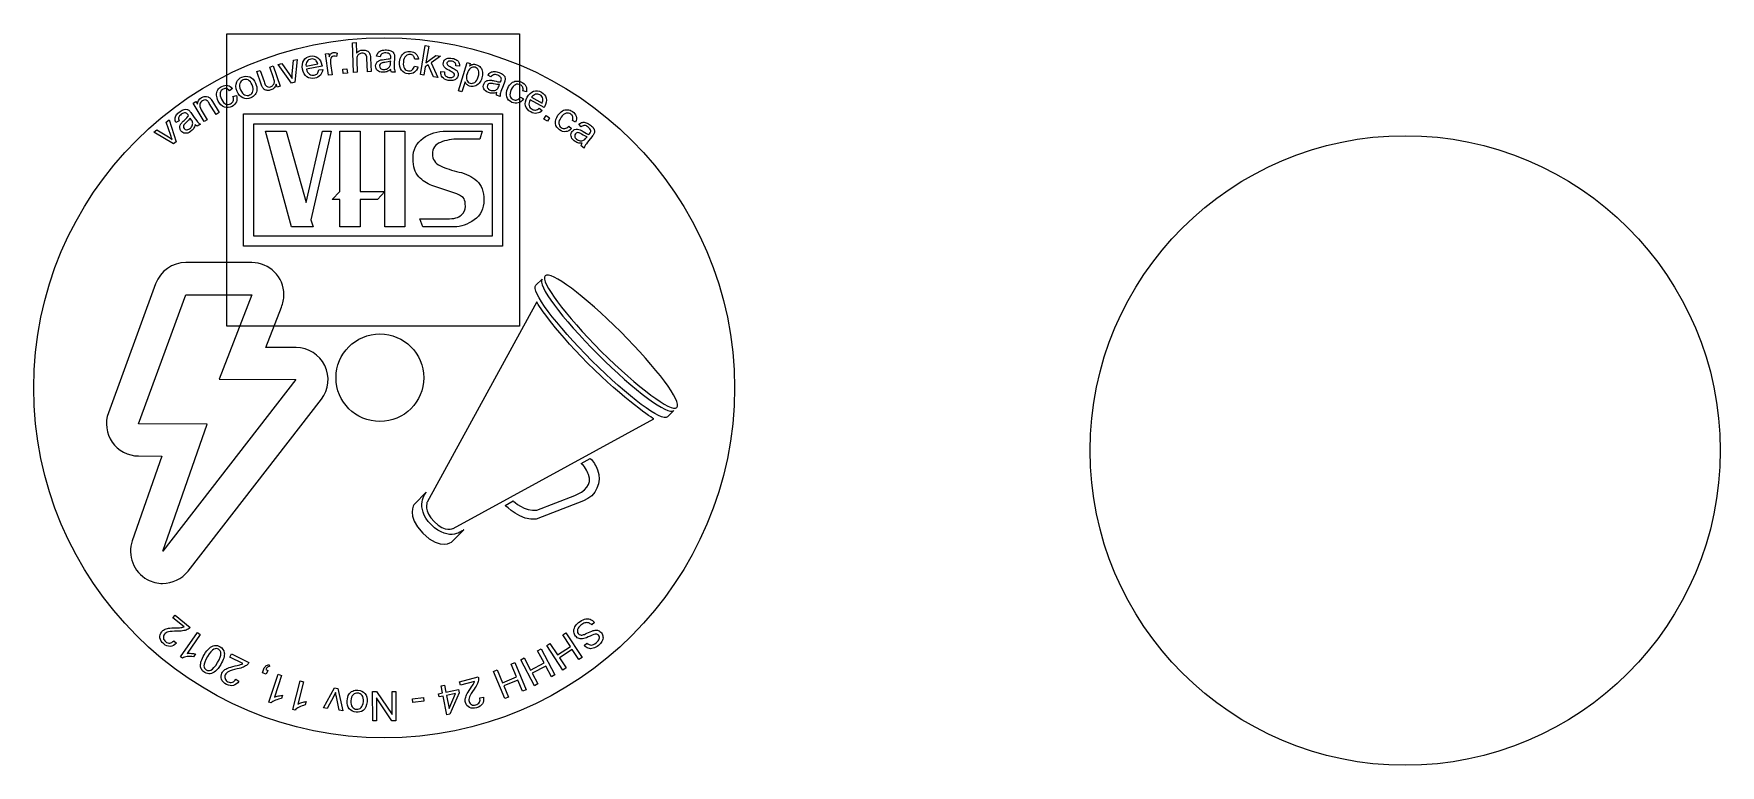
# Model space of a CAD drawing. Extents: x 63.2 to 159.4, y 92.9 to 134.7.
import ezdxf

# ---------------------------------------------------------------- set-up
doc = ezdxf.new("R2010")
doc.units = 0
doc.layers.add('Layer_1', color=7, linetype='CONTINUOUS')

msp = doc.modelspace()

# ---------------------------------------------------------------- linework, layer by layer
at = {"layer": 'Layer_1', "color": 7}
for points in [[(74.212047, 134.672721), (90.908112, 134.672721), (90.908112, 117.976656), (74.212047, 117.976656), (74.212047, 134.672721), (74.212047, 134.672721)], [(81.449363, 132.464385), (81.377762, 134.153038), (81.5851, 134.161845), (81.610791, 133.555957)], [(85.252154, 132.335576), (85.522597, 134.003972), (85.727447, 133.970766), (85.573225, 133.019348), (86.137732, 133.432403), (86.402899, 133.389418), (85.868164, 133.015923), (86.253646, 132.173237), (86.000997, 132.214191), (85.701709, 132.896907), (85.534669, 132.781494), (85.457005, 132.30237), (85.252154, 132.335576)], [(76.885632, 132.145722), (76.672655, 132.766193), (76.868938, 132.833567), (77.266446, 131.675496), (77.090882, 131.615248)], [(77.907849, 131.857152), (77.141059, 132.919281), (77.352648, 132.975975), (77.796328, 132.335737)], [(77.950254, 132.362655), (78.019719, 133.154708), (78.225741, 133.209908), (78.094947, 131.907283), (77.907849, 131.857152)], [(78.735947, 132.812887), (79.406927, 132.94404)], [(78.735947, 132.812887), (78.735947, 132.812887)], [(79.653512, 132.818383), (78.757364, 132.643219)], [(80.012688, 132.302049), (79.84757, 133.515258), (80.032635, 133.540444), (80.057666, 133.356519)], [(80.131855, 132.965207), (80.218301, 132.330043), (80.012688, 132.302049)], [(80.512008, 133.566126), (80.467146, 133.36571)], [(81.628326, 133.14242), (81.656702, 132.473177), (81.449363, 132.464385)], [(82.412868, 133.281862), (82.445738, 132.506647), (82.2384, 132.497841), (82.20553, 133.273056)], [(82.955618, 133.351284), (82.753574, 133.384711)], [(83.559933, 133.024993), (83.562095, 133.101052)], [(83.776826, 133.270265), (83.76896, 132.993677)], [(84.915071, 132.828762), (84.915071, 132.82875)], [(84.915071, 132.82875), (85.115652, 132.782779)], [(85.138615, 133.225335), (84.9348, 133.213717)], [(87.483357, 132.82371), (87.279398, 132.842155)], [(87.427635, 131.415451), (87.91923, 133.036166), (88.100168, 132.981285), (88.053987, 132.829031)], [(76.17634, 131.793769), (75.93005, 132.511295), (76.126332, 132.578668), (76.346797, 131.936387)], [(77.090882, 131.615248), (77.03249, 131.785361)], [(79.469022, 132.614335), (79.469023, 132.61433)], [(79.469023, 132.61433), (79.684569, 132.629447)], [(80.855834, 132.406917), (80.833224, 132.64218), (81.068487, 132.664784), (81.091097, 132.429521), (80.855834, 132.406917)], [(83.566203, 132.637287), (83.566209, 132.637278)], [(83.820058, 132.478969), (83.603398, 132.485136)], [(86.415713, 132.511788), (86.415713, 132.511682)], [(86.415713, 132.511682), (86.622952, 132.497224)], [(87.799237, 131.925538), (87.626225, 131.355143), (87.427635, 131.415451)], [(87.919362, 132.389161), (87.919359, 132.389161)], [(89.279646, 132.20268), (89.100178, 132.301323)], [(89.741266, 131.694176), (89.768571, 131.76519)], [(90.027311, 131.853472), (89.928016, 131.595203)], [(72.928973, 129.655248), (72.299204, 130.705264), (72.459378, 130.801328), (72.54892, 130.652032)], [(73.395005, 130.812645), (73.782235, 130.167013), (73.604265, 130.060272), (73.221185, 130.698981)], [(74.545895, 131.537402), (74.380326, 131.417979)], [(74.570653, 131.082832), (74.764478, 131.151959)], [(74.570748, 131.082812), (74.570653, 131.082832)], [(74.807153, 131.382248), (74.807167, 131.382225)], [(75.003359, 131.465915), (75.003359, 131.465903)], [(89.805247, 131.092746), (89.602936, 131.170527)], [(89.618394, 131.326395), (89.618395, 131.326383)], [(90.954187, 131.057601), (90.954188, 131.057612)], [(90.954188, 131.057612), (91.127989, 130.947432)], [(91.297101, 131.357048), (91.101057, 131.413994)], [(92.304273, 130.460327), (91.504855, 130.901569)], [(91.597402, 131.045384), (92.195956, 130.715011)], [(91.597402, 131.045384), (91.597402, 131.045384)], [(72.177119, 129.798853), (72.133383, 129.861129)], [(72.204428, 130.125124), (72.363425, 129.89867)], [(72.763002, 130.335448), (73.106943, 129.761992), (72.928973, 129.655248)], [(75.175234, 130.093681), (89.944924, 130.093681), (89.944924, 122.555696), (75.175234, 122.555696), (75.175234, 130.093681), (75.175234, 130.093681)], [(92.031814, 130.4224), (92.206743, 130.295558)], [(92.031816, 130.4224), (92.031814, 130.4224)], [(92.29944, 129.800916), (92.424647, 130.001372), (92.625104, 129.876166), (92.499897, 129.67571), (92.29944, 129.800916)], [(71.187969, 128.386742), (70.055758, 129.045672), (70.226058, 129.183451), (70.891608, 128.778725)], [(71.021312, 128.865863), (70.762951, 129.617808), (70.92877, 129.751958), (71.33855, 128.508566), (71.187969, 128.386742)], [(71.497602, 129.699277), (71.315633, 129.605324)], [(72.413877, 129.491756), (72.41386, 129.491756)], [(72.712022, 129.516549), (72.534631, 129.391999)], [(75.749163, 123.129624), (89.370995, 123.129624), (89.370995, 129.519666), (75.749163, 129.519666), (75.749163, 123.129624), (75.749163, 123.129624)], [(80.168567, 129.117933), (79.001568, 124.05522), (79.135478, 123.646212), (77.911052, 123.646212), (76.418717, 129.117933), (77.608496, 129.118799), (78.739116, 125.045866), (79.677445, 129.116461), (80.168567, 129.117933), (80.168567, 129.117933)], [(83.229373, 125.67419), (82.808758, 125.215117), (81.813868, 125.215117), (81.813868, 123.646212), (80.666012, 123.646212), (80.666012, 125.215117), (80.231105, 125.215117), (80.666012, 125.67419), (80.666012, 129.117933), (81.813868, 129.117933), (81.813868, 125.67419), (83.229373, 125.67419), (83.229373, 125.67419)], [(83.22972, 129.117933), (84.377576, 129.117933), (84.377576, 123.646212), (83.22972, 123.646212), (83.22972, 129.117933), (83.22972, 129.117933)], [(86.73704, 129.117933), (88.777838, 129.117933), (88.651723, 128.658773), (87.465581, 128.658773)], [(93.716405, 129.395275), (93.868684, 129.256868)], [(93.716406, 129.395275), (93.716405, 129.395275)], [(94.105678, 129.631325), (93.922338, 129.721116)], [(94.430363, 129.357511), (94.289472, 129.506133)], [(94.592884, 128.140219), (94.42388, 128.27593)], [(94.486083, 128.419681), (94.486083, 128.419687)], [(94.715146, 128.732464), (94.762789, 128.791895)], [(95.036122, 128.79715), (94.862874, 128.581401)], [(87.342411, 125.537594), (85.906031, 126.01503)], [(87.180349, 123.646212), (85.386758, 123.646212), (85.223831, 124.105372), (86.774719, 124.105372)], [(75.64268, 121.611234), (75.641777, 121.611234), (71.882134, 121.611234)], [(70.16054, 120.407973), (67.465746, 113.043135)], [(91.833316, 120.318556), (92.189578, 120.674818)], [(70.562223, 105.137733), (73.101878, 112.394185), (69.187331, 112.413188), (71.88212, 119.77803), (75.641763, 119.77803), (73.789325, 114.953085), (78.162398, 114.934066), (70.562223, 105.13773), (70.562223, 105.137733)], [(91.888171, 119.364693), (85.637173, 107.936933)], [(78.170419, 116.76703), (76.452262, 116.774591), (77.332193, 119.066765)], [(95.571167, 116.548242), (95.571167, 116.548242)], [(79.810208, 115.736553), (79.810208, 115.736548)], [(94.790281, 115.87138), (94.790281, 115.87138)], [(85.444682, 115.043247), (85.444682, 115.043247)], [(72.010682, 104.013986), (79.610849, 113.810102)], [(87.131768, 106.442337), (98.559291, 112.693573)], [(99.697861, 113.166535), (99.341599, 112.810273), (99.341599, 112.810273)], [(69.178175, 110.580016), (70.522132, 110.573598), (68.831931, 105.743371)], [(159.365481, 110.89023), (159.365481, 110.89023)], [(94.428687, 110.14891), (94.943472, 110.431716)], [(95.348547, 109.791345), (95.348547, 109.791345)], [(94.842766, 109.523941), (94.842766, 109.523941)], [(85.58836, 108.503967), (84.910786, 107.826393)], [(90.093354, 107.75969), (90.548308, 108.014654), (90.548308, 108.014654)], [(94.562211, 108.018327), (91.863409, 106.978212)], [(91.895754, 107.487784), (94.051336, 108.319023)], [(87.049545, 105.687635), (87.727118, 106.365208), (87.727118, 106.365208)], [(71.144581, 101.337163), (71.268906, 101.490877), (72.129879, 100.794509)], [(71.783424, 100.820454), (71.144581, 101.337163)], [(95.186058, 101.07877), (95.03392, 100.934129)], [(95.186058, 101.07867), (95.186058, 101.07877)], [(71.195809, 100.037616), (71.34653, 99.887786)], [(71.686296, 99.047277), (71.577519, 99.12304), (72.538924, 100.503367)], [(72.538924, 100.503367), (72.707715, 100.385806), (71.958577, 99.310231)], [(93.554697, 100.484601), (94.477396, 99.086304), (94.292355, 98.964202), (93.913458, 99.538399), (93.186647, 99.058798), (93.565547, 98.484601), (93.380505, 98.362496), (92.457806, 99.760793), (92.642847, 99.882895), (93.07776, 99.223809), (93.804571, 99.70341), (93.369655, 100.362499), (93.554697, 100.484601)], [(72.437888, 99.278591), (72.324244, 99.115425)], [(74.397934, 99.106006), (74.486466, 99.282773), (75.476568, 98.786892)], [(75.132589, 98.738049), (74.397934, 99.106006)], [(92.133079, 99.567449), (92.921186, 98.089108), (92.725553, 97.984816), (92.401924, 98.591884), (91.63351, 98.18224), (91.957139, 97.575171), (91.761506, 97.47088), (90.973397, 98.949221), (91.16903, 99.053513), (91.540506, 98.356696), (92.30892, 98.76634), (91.937447, 99.463157), (92.133079, 99.567449)], [(94.597031, 99.758828), (94.753275, 99.903819)], [(73.687131, 98.786388), (73.687131, 98.786403)], [(73.868844, 98.678352), (73.868844, 98.678352)], [(76.549819, 98.343057), (76.464223, 98.124987), (76.246154, 98.210582), (76.33175, 98.428651)], [(76.441317, 98.385643), (76.549819, 98.343057)], [(76.746772, 96.484655), (76.620929, 96.526315), (77.149604, 98.12323)], [(76.630484, 98.667411), (76.651521, 98.564626)], [(77.149604, 98.12323), (77.344879, 98.058582), (76.932928, 96.814247)], [(90.631989, 98.787111), (91.278042, 97.2414), (91.073492, 97.155905), (90.808196, 97.790639), (90.004764, 97.454832), (90.27006, 96.820098), (90.065511, 96.734606), (89.419458, 98.280316), (89.624008, 98.365811), (89.928524, 97.637238), (90.731959, 97.973045), (90.42744, 98.701616), (90.631989, 98.787111)], [(74.726211, 97.847545), (74.905517, 97.733458)], [(78.112626, 96.080177), (77.984094, 96.11261), (78.395634, 97.743639)], [(78.395634, 97.743639), (78.595081, 97.693316), (78.274404, 96.422398)], [(80.315593, 96.867499), (79.94348, 96.172789), (79.734211, 96.202808), (80.361282, 97.338894), (80.55132, 97.311632)], [(80.55132, 97.311632), (80.835984, 96.044755), (80.621059, 96.075588), (80.466355, 96.832017)], [(83.850822, 97.145954), (83.862892, 95.470706), (83.635488, 95.469), (82.746106, 96.777946), (82.755583, 95.462659), (82.543034, 95.461238), (82.530965, 97.136488), (82.758369, 97.138194), (83.647759, 95.828105), (83.638274, 97.144535), (83.850822, 97.145954)], [(86.631839, 97.494615), (86.713078, 97.101817), (87.424812, 97.24902), (87.463003, 97.064371), (86.934212, 95.846404), (86.769707, 95.812382), (86.549832, 96.875508), (86.328254, 96.829683), (86.290065, 97.014332), (86.511643, 97.060157), (86.430405, 97.452955), (86.631839, 97.494615)], [(87.547003, 97.491746), (87.493048, 97.68194), (88.55835, 97.984153)], [(88.337444, 97.715971), (87.547003, 97.491746)], [(77.401414, 96.920367), (77.338921, 96.731601)], [(78.733966, 96.562192), (78.685319, 96.369394)], [(82.003736, 96.559215), (82.003736, 96.559215)], [(82.214563, 96.543491), (82.214563, 96.543491)], [(85.434909, 96.786567), (85.457675, 96.580986), (84.829566, 96.511428), (84.8068, 96.717012), (85.434909, 96.786567)], [(86.751266, 96.917171), (86.904254, 96.177457), (87.264925, 97.023405), (86.751266, 96.917171)], [(88.638503, 96.784574), (88.847814, 96.821383)]]:
    msp.add_lwpolyline(points, dxfattribs=at)
at = {"layer": 'Layer_1', "color": 1}
msp.add_lwpolyline([(103.163082, 114.462965), (103.163082, 114.462965)], dxfattribs=at)
for points in [[(63.210723, 114.462965), (63.210723, 125.495505), (72.154364, 134.439145), (83.186902, 134.439145)], [(83.186902, 134.439145), (94.219442, 134.439145), (103.163082, 125.495505), (103.163082, 114.462965)], [(83.186902, 94.486786), (72.154364, 94.486786), (63.210723, 103.430426), (63.210723, 114.462965)], [(103.163082, 114.462965), (103.163082, 103.430426), (94.219442, 94.486786), (83.186902, 94.486786)]]:
    msp.add_open_spline(points, degree=3, dxfattribs=at)
at = {"layer": 'Layer_1', "color": 7}
for points in [[(81.610791, 133.555957), (81.702794, 133.672173), (81.822516, 133.733411), (81.969957, 133.739661)], [(81.969957, 133.739661), (82.060571, 133.743505), (82.140039, 133.72899), (82.208363, 133.696114)], [(82.208363, 133.696114), (82.276685, 133.663235), (82.32658, 133.615924), (82.358048, 133.554179)], [(82.850598, 133.592445), (82.894372, 133.644638), (82.956621, 133.684006), (83.037343, 133.710546)], [(83.037343, 133.710546), (83.118065, 133.73708), (83.211055, 133.748855), (83.316312, 133.745863)], [(83.316312, 133.745863), (83.4208, 133.74288), (83.505347, 133.728193), (83.569954, 133.701742)], [(83.569954, 133.701742), (83.634559, 133.675294), (83.681699, 133.643012), (83.711372, 133.604874)], [(84.391149, 133.611842), (84.485034, 133.652598), (84.584384, 133.667925), (84.689198, 133.657825)], [(84.689198, 133.657825), (84.821553, 133.64506), (84.926584, 133.601163), (85.00429, 133.526107)], [(78.538722, 132.643947), (78.499208, 132.846108), (78.520587, 133.013183), (78.602865, 133.145173)], [(78.602865, 133.145173), (78.685141, 133.277161), (78.809256, 133.359373), (78.97521, 133.391813)], [(78.792644, 133.084759), (78.74114, 133.009689), (78.722242, 132.919066), (78.735947, 132.812887)], [(79.010205, 133.224787), (78.916667, 133.206514), (78.844147, 133.159826), (78.792644, 133.084759)], [(78.97521, 133.391813), (79.135882, 133.423215), (79.277826, 133.394108), (79.401041, 133.30471)], [(79.285531, 133.15643), (79.205323, 133.222199), (79.113548, 133.244984), (79.010205, 133.224787)], [(79.406927, 132.94404), (79.378117, 133.043349), (79.337652, 133.114147), (79.285531, 133.15643)], [(79.401041, 133.30471), (79.524254, 133.215235), (79.60525, 133.071306), (79.644029, 132.872914)], [(79.644029, 132.872914), (79.646381, 132.860838), (79.649548, 132.842668), (79.653512, 132.818383)], [(80.057666, 133.356519), (80.093171, 133.449004), (80.12905, 133.511678), (80.165302, 133.544538)], [(80.13349, 133.20977), (80.120593, 133.133547), (80.120054, 133.052026), (80.131855, 132.965207)], [(80.194715, 133.332713), (80.1626, 133.300803), (80.142191, 133.259823), (80.13349, 133.20977)], [(80.165302, 133.544538), (80.201554, 133.577394), (80.24367, 133.597089), (80.29165, 133.603621)], [(80.310288, 133.389748), (80.265354, 133.383638), (80.226829, 133.36462), (80.194715, 133.332713)], [(80.29165, 133.603621), (80.360954, 133.613058), (80.434407, 133.600552), (80.512008, 133.566126)], [(80.467146, 133.36571), (80.412838, 133.388572), (80.360552, 133.396578), (80.310288, 133.389748)], [(81.653308, 133.369651), (81.632583, 133.314151), (81.624254, 133.238407), (81.628326, 133.14242)], [(81.763578, 133.504146), (81.71079, 133.469981), (81.674034, 133.425149), (81.653308, 133.369651)], [(81.934908, 133.559299), (81.873474, 133.556717), (81.816364, 133.538301), (81.763578, 133.504146)], [(82.128548, 133.496544), (82.081621, 133.541864), (82.017075, 133.562784), (81.934908, 133.559299)], [(82.20553, 133.273056), (82.201133, 133.376725), (82.175473, 133.451221), (82.128548, 133.496544)], [(82.358048, 133.554179), (82.389514, 133.492428), (82.407787, 133.401655), (82.412868, 133.281862)], [(82.803316, 132.578811), (82.732964, 132.646555), (82.699241, 132.731518), (82.702147, 132.833701)], [(82.702147, 132.833701), (82.703839, 132.893628), (82.719045, 132.947981), (82.747729, 132.996764)], [(82.747729, 132.996764), (82.776411, 133.04554), (82.813269, 133.084286), (82.858298, 133.112994)], [(82.753574, 133.384711), (82.774483, 133.471002), (82.806823, 133.540249), (82.850598, 133.592445)], [(82.858298, 133.112994), (82.903327, 133.1417), (82.953719, 133.16295), (83.009474, 133.176745)], [(82.92358, 132.833174), (82.922002, 132.777854), (82.941631, 132.731163), (82.982456, 132.693094)], [(82.955193, 132.930888), (82.935144, 132.901855), (82.924606, 132.869283), (82.92358, 132.833174)], [(83.038934, 132.995978), (83.003155, 132.981606), (82.975241, 132.95992), (82.955193, 132.930888)], [(83.063924, 133.529862), (83.016469, 133.496994), (82.980367, 133.437469), (82.955618, 133.351284)], [(83.009474, 133.176745), (83.050499, 133.186354), (83.112257, 133.19496), (83.19475, 133.202619)], [(83.221048, 133.032322), (83.135417, 133.022454), (83.074712, 133.010349), (83.038934, 132.995978)], [(83.281466, 133.575001), (83.183891, 133.57787), (83.111377, 133.562724), (83.063924, 133.529862)], [(83.19475, 133.202619), (83.362806, 133.217822), (83.486795, 133.238143), (83.566717, 133.263552)], [(83.562095, 133.101052), (83.485928, 133.072453), (83.372245, 133.049551), (83.221048, 133.032322)], [(83.515718, 133.497984), (83.464038, 133.546356), (83.385954, 133.57203), (83.281466, 133.575001)], [(83.379392, 132.678921), (83.442617, 132.71211), (83.489691, 132.758637), (83.520613, 132.818501)], [(83.569414, 133.317685), (83.571823, 133.402195), (83.553918, 133.462296), (83.515718, 133.497984)], [(83.520613, 132.818501), (83.544224, 132.864733), (83.557332, 132.933564), (83.559933, 133.024993)], [(83.566717, 133.263552), (83.568295, 133.291951), (83.569184, 133.31), (83.569414, 133.317685)], [(83.711372, 133.604874), (83.741043, 133.566737), (83.761218, 133.519068), (83.771895, 133.461866)], [(83.76896, 132.993677), (83.763475, 132.800834), (83.764425, 132.67874), (83.7718, 132.627399)], [(83.771895, 133.461866), (83.777804, 133.426325), (83.779447, 133.36246), (83.776826, 133.270265)], [(84.178808, 132.586404), (84.087944, 132.705196), (84.05232, 132.866345), (84.071934, 133.069851)], [(84.071934, 133.069851), (84.084616, 133.201443), (84.117518, 133.314483), (84.170639, 133.408973)], [(84.170639, 133.408973), (84.223759, 133.503463), (84.297262, 133.571086), (84.391149, 133.611842)], [(84.284792, 133.055138), (84.269012, 132.891416), (84.288914, 132.769426), (84.344496, 132.689167)], [(84.416459, 133.399771), (84.344239, 133.331445), (84.30035, 133.216566), (84.284792, 133.055138)], [(84.680862, 133.487218), (84.576813, 133.49723), (84.488678, 133.468085), (84.416459, 133.399771)], [(84.851045, 133.40827), (84.806444, 133.454264), (84.749716, 133.48058), (84.680862, 133.487218)], [(84.789667, 132.609198), (84.848778, 132.653692), (84.89058, 132.72688), (84.915071, 132.828762)], [(84.9348, 133.213717), (84.923561, 133.297421), (84.895644, 133.362273), (84.851045, 133.40827)], [(85.115652, 132.782779), (85.07997, 132.644911), (85.012601, 132.540789), (84.913545, 132.470418)], [(85.00429, 133.526107), (85.081993, 133.451055), (85.126768, 133.350796), (85.138615, 133.225335)], [(86.57649, 132.853876), (86.557993, 132.908986), (86.555452, 132.965758), (86.568865, 133.02419)], [(86.568865, 133.02419), (86.581076, 133.077378), (86.604557, 133.123837), (86.639308, 133.163572)], [(86.680781, 132.71046), (86.62975, 132.750958), (86.594987, 132.798765), (86.57649, 132.853876)], [(86.639308, 133.163572), (86.674059, 133.203302), (86.71585, 133.233335), (86.76468, 133.25367)], [(86.966917, 132.542447), (86.82719, 132.613957), (86.731811, 132.669959), (86.680781, 132.71046)], [(86.769803, 133.003034), (86.763782, 132.976816), (86.766604, 132.951326), (86.778271, 132.926568)], [(86.76468, 133.25367), (86.801474, 133.269677), (86.848876, 133.279487), (86.906885, 133.283124)], [(86.854123, 133.097237), (86.807368, 133.075637), (86.779261, 133.044235), (86.769803, 133.003034)], [(86.778271, 132.926568), (86.789762, 132.901066), (86.81148, 132.877148), (86.843422, 132.854831)], [(86.843422, 132.854831), (86.861927, 132.842697), (86.917527, 132.811794), (87.01022, 132.762126)], [(87.063591, 133.097524), (86.9707, 133.118866), (86.900877, 133.118723), (86.854123, 133.097237)], [(86.906885, 133.283124), (86.964893, 133.286767), (87.024986, 133.281403), (87.087164, 133.267175)], [(87.01022, 132.762126), (87.14453, 132.691069), (87.23717, 132.636876), (87.28814, 132.599548)], [(87.234323, 133.003915), (87.199158, 133.048263), (87.142248, 133.079467), (87.063591, 133.097524)], [(87.087164, 133.267175), (87.180803, 133.245661), (87.259923, 133.213318), (87.324525, 133.170098)], [(87.279398, 132.842155), (87.28451, 132.905647), (87.269484, 132.959567), (87.234323, 133.003915)], [(87.324525, 133.170098), (87.389124, 133.126875), (87.432991, 133.078359), (87.456126, 133.024551)], [(87.456126, 133.024551), (87.479258, 132.97074), (87.488335, 132.903794), (87.483357, 132.82371)], [(88.121578, 132.704316), (88.032501, 132.644992), (87.965096, 132.53994), (87.919362, 132.389161)], [(88.053987, 132.829031), (88.114717, 132.875668), (88.176447, 132.905739), (88.239176, 132.919241)], [(88.38207, 132.754819), (88.297484, 132.780464), (88.210654, 132.763654), (88.121578, 132.704316)], [(88.239176, 132.919241), (88.301903, 132.932752), (88.371514, 132.927904), (88.448009, 132.904698)], [(88.568374, 132.576626), (88.52949, 132.669541), (88.467389, 132.728939), (88.38207, 132.754819)], [(88.448009, 132.904698), (88.548038, 132.874354), (88.628492, 132.82184), (88.68937, 132.747155)], [(88.68937, 132.747155), (88.750245, 132.672464), (88.785953, 132.58232), (88.796492, 132.476717)], [(73.934405, 131.66029), (74.052847, 131.720722), (74.165007, 131.740199), (74.270882, 131.718719)], [(74.807167, 131.382225), (74.718214, 131.590788), (74.710303, 131.769992), (74.783416, 131.919836)], [(74.783416, 131.919836), (74.844694, 132.044571), (74.944972, 132.13664), (75.084249, 132.196042)], [(74.959788, 131.829617), (74.927322, 131.731372), (74.941831, 131.610139), (75.003359, 131.465915)], [(75.151656, 132.038043), (75.056211, 131.997332), (74.992257, 131.927859), (74.959788, 131.829617)], [(75.084249, 132.196042), (75.239078, 132.262078), (75.387264, 132.265326), (75.528807, 132.205795)], [(75.433522, 132.031043), (75.339641, 132.075813), (75.245684, 132.078148), (75.151656, 132.038043)], [(75.663447, 131.754969), (75.604045, 131.894245), (75.527404, 131.986268), (75.433522, 132.031043)], [(75.528807, 132.205795), (75.670349, 132.146255), (75.779265, 132.02705), (75.855553, 131.848182)], [(75.709731, 131.384901), (75.741896, 131.483852), (75.726483, 131.607205), (75.663447, 131.754969)], [(75.855553, 131.848182), (75.917368, 131.703249), (75.944249, 131.579974), (75.9362, 131.478358)], [(76.251217, 131.614689), (76.22999, 131.650474), (76.205037, 131.710168), (76.17634, 131.793769)], [(76.346797, 131.936387), (76.38198, 131.833883), (76.409684, 131.766191), (76.42991, 131.733314)], [(76.42991, 131.733314), (76.459984, 131.685943), (76.500066, 131.654395), (76.550157, 131.638678)], [(76.71362, 131.645419), (76.772503, 131.665643), (76.822576, 131.699681), (76.863834, 131.747568)], [(77.03249, 131.785361), (76.987262, 131.623564), (76.887225, 131.516088), (76.732378, 131.462937)], [(76.863834, 131.747568), (76.905096, 131.795453), (76.927528, 131.849069), (76.93113, 131.908407)], [(76.93113, 131.908407), (76.934745, 131.967746), (76.91957, 132.046852), (76.885632, 132.145722)], [(77.796328, 132.335737), (77.844288, 132.266628), (77.890815, 132.193954), (77.935912, 132.117711)], [(77.935912, 132.117711), (77.937059, 132.184849), (77.941792, 132.266496), (77.950254, 132.362655)], [(78.782191, 132.218709), (78.658066, 132.306828), (78.57691, 132.448577), (78.538722, 132.643947)], [(78.757364, 132.643219), (78.790709, 132.512686), (78.847806, 132.418902), (78.928655, 132.361872)], [(79.232018, 132.138057), (79.056258, 132.103703), (78.906316, 132.130599), (78.782191, 132.218709)], [(78.928655, 132.361872), (79.009502, 132.304843), (79.100089, 132.286131), (79.200416, 132.305741)], [(79.200416, 132.305741), (79.275094, 132.320341), (79.335002, 132.352409), (79.380139, 132.401957)], [(79.556089, 132.307129), (79.479593, 132.221692), (79.371569, 132.165334), (79.232018, 132.138057)], [(79.380139, 132.401957), (79.425275, 132.451503), (79.454902, 132.522295), (79.469022, 132.614335)], [(79.684569, 132.629447), (79.67541, 132.500004), (79.632584, 132.392563), (79.556089, 132.307129)], [(83.110523, 132.471462), (82.97607, 132.475277), (82.873668, 132.511068), (82.803316, 132.578811)], [(82.982456, 132.693094), (83.023279, 132.655023), (83.084026, 132.634843), (83.164698, 132.632548)], [(83.34043, 132.505294), (83.268597, 132.480423), (83.191962, 132.469147), (83.110523, 132.471462)], [(83.164698, 132.632548), (83.2446, 132.630253), (83.316165, 132.645743), (83.379392, 132.678921)], [(83.566209, 132.637278), (83.487521, 132.574159), (83.412262, 132.530164), (83.34043, 132.505294)], [(83.603398, 132.485136), (83.583109, 132.528773), (83.57071, 132.579488), (83.566203, 132.637287)], [(83.7718, 132.627399), (83.779181, 132.576055), (83.795267, 132.526578), (83.820058, 132.478969)], [(84.565278, 132.384103), (84.398494, 132.400167), (84.269671, 132.467612), (84.178808, 132.586404)], [(84.344496, 132.689167), (84.400079, 132.608911), (84.478364, 132.563915), (84.579353, 132.554182)], [(84.913545, 132.470418), (84.814488, 132.400047), (84.698399, 132.371275), (84.565278, 132.384103)], [(84.579353, 132.554182), (84.660449, 132.546351), (84.730553, 132.56471), (84.789667, 132.609198)], [(86.505559, 132.189519), (86.43907, 132.272603), (86.409121, 132.380024), (86.415713, 132.511788)], [(86.837895, 132.011491), (86.682826, 132.047093), (86.572048, 132.106434), (86.505559, 132.189519)], [(86.622952, 132.497224), (86.615786, 132.414487), (86.63296, 132.34588), (86.674471, 132.291401)], [(86.674471, 132.291401), (86.715982, 132.236919), (86.782809, 132.199103), (86.874952, 132.177947)], [(87.100821, 132.002599), (87.019176, 131.987051), (86.931534, 131.990006), (86.837895, 132.011491)], [(86.874952, 132.177947), (86.967842, 132.156634), (87.041103, 132.159703), (87.094736, 132.187212)], [(87.157938, 132.426437), (87.134347, 132.450763), (87.070673, 132.489448), (86.966917, 132.542447)], [(87.094736, 132.187212), (87.148368, 132.214722), (87.181031, 132.253949), (87.192727, 132.304889)], [(87.302789, 132.10173), (87.249787, 132.051203), (87.182464, 132.018161), (87.100821, 132.002599)], [(87.192727, 132.304889), (87.203217, 132.350587), (87.191608, 132.391103), (87.157938, 132.426437)], [(87.28814, 132.599548), (87.339108, 132.562217), (87.375368, 132.51663), (87.396918, 132.46279)], [(87.405509, 132.27865), (87.39003, 132.211228), (87.355789, 132.152256), (87.302789, 132.10173)], [(87.396918, 132.46279), (87.418466, 132.408948), (87.421329, 132.34757), (87.405509, 132.27865)], [(87.896746, 131.780304), (87.852634, 131.824204), (87.820131, 131.872617), (87.799237, 131.925538)], [(87.919359, 132.389161), (87.873624, 132.238379), (87.870349, 132.117688), (87.909535, 132.02709)], [(88.062209, 131.684334), (87.996012, 131.704414), (87.940857, 131.736401), (87.896746, 131.780304)], [(87.909535, 132.02709), (87.948719, 131.936493), (88.011706, 131.878032), (88.098498, 131.851705)], [(88.098498, 131.851705), (88.18676, 131.824941), (88.273656, 131.839342), (88.359188, 131.89492)], [(88.598671, 131.846378), (88.526528, 131.763446), (88.441699, 131.708857), (88.344185, 131.682613)], [(88.359188, 131.89492), (88.444718, 131.950498), (88.511244, 132.056622), (88.558765, 132.213287)], [(88.558765, 132.213287), (88.604052, 132.362598), (88.607255, 132.483711), (88.568374, 132.576626)], [(88.761432, 132.150616), (88.725065, 132.030725), (88.670812, 131.929313), (88.598671, 131.846378)], [(88.796492, 132.476717), (88.807028, 132.371115), (88.795344, 132.262414), (88.761432, 132.150616)], [(88.8794, 131.524651), (88.835546, 131.611918), (88.83196, 131.703258), (88.868643, 131.798674)], [(88.868643, 131.798674), (88.890157, 131.854634), (88.922543, 131.900852), (88.965802, 131.937334)], [(88.965802, 131.937334), (89.00906, 131.973816), (89.056693, 131.998115), (89.108702, 132.010238)], [(89.139605, 131.806287), (89.111049, 131.785576), (89.090291, 131.75834), (89.077328, 131.724623)], [(89.100178, 132.301323), (89.148563, 132.37577), (89.202069, 132.430339), (89.260697, 132.465031)], [(89.108702, 132.010238), (89.16071, 132.022343), (89.215299, 132.025671), (89.27247, 132.020163)], [(89.240213, 131.839866), (89.201695, 131.838145), (89.168159, 131.827015), (89.139605, 131.806287)], [(89.424058, 131.813648), (89.340011, 131.832781), (89.27873, 131.84153), (89.240213, 131.839866)], [(89.260697, 132.465031), (89.319324, 132.49972), (89.391114, 132.516174), (89.476069, 132.514393)], [(89.27247, 132.020163), (89.314353, 132.015573), (89.37547, 132.00321), (89.45582, 131.983021)], [(89.441121, 132.33514), (89.385443, 132.319908), (89.331618, 132.275747), (89.279646, 132.20268)], [(89.768571, 131.76519), (89.687231, 131.763469), (89.572393, 131.779676), (89.424058, 131.813648)], [(89.661305, 132.305454), (89.570193, 132.340481), (89.496798, 132.350378), (89.441121, 132.33514)], [(89.45582, 131.983021), (89.619386, 131.941545), (89.743082, 131.919514), (89.826906, 131.916933)], [(89.476069, 132.514393), (89.561023, 132.512671), (89.652643, 132.492821), (89.75093, 132.45504)], [(89.856673, 132.154996), (89.823995, 132.217791), (89.758872, 132.267942), (89.661305, 132.305454)], [(89.75093, 132.45504), (89.848497, 132.417528), (89.923358, 132.375572), (89.975513, 132.329171)], [(89.826906, 131.916933), (89.837826, 131.943209), (89.844668, 131.959924), (89.847427, 131.967098)], [(89.847427, 131.967098), (89.877766, 132.046014), (89.880848, 132.108646), (89.856673, 132.154996)], [(89.975513, 132.329171), (90.027666, 132.282766), (90.061403, 132.236652), (90.076723, 132.190827)], [(90.086304, 132.035834), (90.080071, 132.00035), (90.060407, 131.939563), (90.027311, 131.853472)], [(90.076723, 132.190827), (90.092041, 132.144999), (90.095234, 132.093334), (90.086304, 132.035834)], [(90.239567, 131.565869), (90.295371, 131.685714), (90.364058, 131.781334), (90.445628, 131.852723)], [(90.674329, 131.762129), (90.583469, 131.721771), (90.503811, 131.628082), (90.435354, 131.481064)], [(90.445628, 131.852723), (90.527197, 131.924113), (90.619032, 131.96338), (90.721134, 131.970526)], [(90.95276, 131.756478), (90.857998, 131.800602), (90.765188, 131.802486), (90.674329, 131.762129)], [(90.721134, 131.970526), (90.823234, 131.977668), (90.922013, 131.959023), (91.017472, 131.914569)], [(91.086912, 131.625337), (91.060186, 131.683565), (91.015469, 131.727279), (90.95276, 131.756478)], [(91.017472, 131.914569), (91.138013, 131.85844), (91.222412, 131.782048), (91.27067, 131.68539)], [(72.54892, 130.652032), (72.556865, 130.813634), (72.633659, 130.938123), (72.779332, 131.025493)], [(72.834268, 130.848725), (72.758467, 130.803259), (72.707475, 130.739964), (72.681297, 130.658836)], [(72.779332, 131.025493), (72.842609, 131.063444), (72.907596, 131.08696), (72.974298, 131.096045)], [(72.977623, 130.891013), (72.929512, 130.891283), (72.881725, 130.877187), (72.834268, 130.848725)], [(72.974298, 131.096045), (73.040998, 131.105138), (73.098601, 131.099114), (73.147105, 131.078031)], [(73.102875, 130.849173), (73.067486, 130.876797), (73.025737, 130.890741), (72.977623, 130.891013)], [(73.221185, 130.698981), (73.177698, 130.771487), (73.138261, 130.821551), (73.102875, 130.849173)], [(73.147105, 131.078031), (73.195609, 131.056918), (73.240353, 131.024165), (73.281341, 130.97974)], [(73.281341, 130.97974), (73.307703, 130.950733), (73.345588, 130.895035), (73.395005, 130.812645)], [(73.63108, 131.171594), (73.625056, 131.279824), (73.650643, 131.376365), (73.707868, 131.461222)], [(73.730265, 130.832612), (73.670181, 130.950369), (73.637121, 131.063364), (73.63108, 131.171594)], [(73.707868, 131.461222), (73.765095, 131.546076), (73.84061, 131.612431), (73.934405, 131.66029)], [(74.080385, 130.482527), (73.939893, 130.533802), (73.823183, 130.650497), (73.730265, 130.832612)], [(73.843274, 131.296031), (73.81915, 131.199585), (73.843848, 131.079132), (73.917633, 130.934675)], [(74.019142, 131.511961), (73.926032, 131.464452), (73.86741, 131.392474), (73.843274, 131.296031)], [(73.917633, 130.934675), (73.992387, 130.788162), (74.074777, 130.696021), (74.164803, 130.658257)], [(74.205078, 131.536946), (74.142739, 131.551747), (74.080761, 131.5434), (74.019142, 131.511961)], [(74.380326, 131.417979), (74.325829, 131.482501), (74.267414, 131.522155), (74.205078, 131.536946)], [(74.270882, 131.718719), (74.37676, 131.697234), (74.46843, 131.6368), (74.545895, 131.537402)], [(74.435399, 130.670764), (74.50797, 130.707791), (74.557209, 130.760956), (74.583111, 130.830263)], [(74.762183, 130.779923), (74.716522, 130.667318), (74.634128, 130.580623), (74.515004, 130.519841)], [(74.583111, 130.830263), (74.609014, 130.899564), (74.604884, 130.983747), (74.570748, 131.082812)], [(74.764478, 131.151959), (74.80855, 131.016538), (74.807756, 130.892525), (74.762183, 130.779923)], [(75.139319, 131.007522), (74.998987, 131.067159), (74.888267, 131.192069), (74.807153, 131.382248)], [(75.003359, 131.465903), (75.064872, 131.321676), (75.142391, 131.2271), (75.23592, 131.182179)], [(75.586304, 131.01891), (75.428643, 130.951668), (75.279648, 130.947868), (75.139319, 131.007522)], [(75.23592, 131.182179), (75.329446, 131.137254), (75.423933, 131.135146), (75.519378, 131.175868)], [(75.519378, 131.175868), (75.614114, 131.216274), (75.677563, 131.285951), (75.709731, 131.384901)], [(75.828919, 131.203859), (75.765447, 131.122473), (75.684574, 131.060825), (75.586304, 131.01891)], [(75.9362, 131.478358), (75.928139, 131.376743), (75.892388, 131.285243), (75.828919, 131.203859)], [(76.361708, 131.489887), (76.319394, 131.519651), (76.282562, 131.561251), (76.251217, 131.614689)], [(76.527529, 131.436489), (76.459295, 131.442312), (76.404024, 131.460126), (76.361708, 131.489887)], [(76.732378, 131.462937), (76.664043, 131.439473), (76.595761, 131.430672), (76.527529, 131.436489)], [(76.550157, 131.638678), (76.600247, 131.622959), (76.654735, 131.625196), (76.71362, 131.645419)], [(88.344185, 131.682613), (88.246669, 131.656366), (88.152677, 131.656968), (88.062209, 131.684334)], [(89.133504, 131.321352), (89.007956, 131.369618), (88.923255, 131.437387), (88.8794, 131.524651)], [(89.077328, 131.724623), (89.057469, 131.672969), (89.06047, 131.622408), (89.08633, 131.57294)], [(89.08633, 131.57294), (89.11219, 131.523472), (89.162783, 131.484256), (89.238112, 131.455295)], [(89.361594, 131.276889), (89.285579, 131.277176), (89.209549, 131.292121), (89.133504, 131.321352)], [(89.238112, 131.455295), (89.312723, 131.42661), (89.385359, 131.417419), (89.45602, 131.427729)], [(89.618395, 131.326383), (89.523208, 131.292985), (89.437608, 131.276488), (89.361594, 131.276889)], [(89.45602, 131.427729), (89.526679, 131.438027), (89.586535, 131.466279), (89.635587, 131.512474)], [(89.602936, 131.170527), (89.598292, 131.218426), (89.603452, 131.270381), (89.618394, 131.326395)], [(89.635587, 131.512474), (89.673216, 131.548236), (89.708442, 131.608805), (89.741266, 131.694176)], [(89.809033, 131.248778), (89.798942, 131.197898), (89.79768, 131.145889), (89.805247, 131.092746)], [(89.928016, 131.595203), (89.858785, 131.415133), (89.819124, 131.299657), (89.809033, 131.248778)], [(90.179248, 131.074439), (90.133158, 131.216719), (90.153264, 131.380527), (90.239567, 131.565869)], [(90.476227, 130.754927), (90.32433, 130.825656), (90.225337, 130.932159), (90.179248, 131.074439)], [(90.435354, 131.481064), (90.365922, 131.331954), (90.344039, 131.210302), (90.369704, 131.11611)], [(90.369704, 131.11611), (90.395369, 131.021919), (90.454187, 130.95341), (90.546162, 130.910582)], [(90.546162, 130.910582), (90.620019, 130.876191), (90.692228, 130.870124), (90.762789, 130.892367)], [(90.762789, 130.892367), (90.833348, 130.914627), (90.897147, 130.9697), (90.954187, 131.057601)], [(91.127989, 130.947432), (91.048408, 130.829331), (90.950196, 130.75361), (90.833352, 130.720263)], [(91.101057, 131.413994), (91.118352, 131.49666), (91.113639, 131.567108), (91.086912, 131.625337)], [(91.251261, 130.560224), (91.212707, 130.707484), (91.241528, 130.868257), (91.337725, 131.042541)], [(91.27067, 131.68539), (91.318925, 131.588734), (91.327735, 131.479285), (91.297101, 131.357048)], [(91.337725, 131.042541), (91.437264, 131.22288), (91.560949, 131.337218), (91.708781, 131.385555)], [(91.504855, 130.901569), (91.446586, 130.780095), (91.430125, 130.671541), (91.455473, 130.575904)], [(91.815459, 131.217373), (91.72777, 131.192904), (91.655084, 131.135576), (91.597402, 131.045384)], [(91.708781, 131.385555), (91.856611, 131.43389), (92.004547, 131.417201), (92.152589, 131.335491)], [(92.072153, 131.18499), (91.988711, 131.231044), (91.903146, 131.241839), (91.815459, 131.217373)], [(92.239301, 130.955779), (92.220056, 131.057701), (92.164341, 131.134105), (92.072153, 131.18499)], [(92.152589, 131.335491), (92.295917, 131.256379), (92.386076, 131.142966), (92.423065, 130.995253)], [(92.195956, 130.715011), (92.23765, 130.809638), (92.252098, 130.889894), (92.239301, 130.955779)], [(92.423065, 130.995253), (92.460052, 130.84754), (92.429703, 130.685195), (92.332024, 130.508221)], [(71.315633, 129.605324), (71.280823, 129.687003), (71.265368, 129.761849), (71.269269, 129.829859)], [(71.269269, 129.829859), (71.27317, 129.897869), (71.299552, 129.966634), (71.348409, 130.036159)], [(71.348409, 130.036159), (71.397266, 130.105678), (71.464783, 130.170694), (71.550963, 130.231203)], [(71.477694, 129.907181), (71.459278, 129.852469), (71.465933, 129.783165), (71.497602, 129.699277)], [(71.625132, 130.07339), (71.545243, 130.017295), (71.496096, 129.961892), (71.477694, 129.907181)], [(71.550963, 130.231203), (71.636511, 130.29127), (71.713087, 130.33001), (71.78069, 130.347422)], [(71.858972, 130.151644), (71.788627, 130.159532), (71.71068, 130.133457), (71.625132, 130.07339)], [(71.778168, 129.723006), (71.903813, 129.835645), (71.991083, 129.926033), (72.039974, 129.994169)], [(71.78069, 130.347422), (71.84829, 130.364834), (71.905382, 130.367128), (71.951965, 130.354277)], [(72.00978, 130.03918), (71.961198, 130.108372), (71.910927, 130.145861), (71.858972, 130.151644)], [(72.133383, 129.861129), (72.089402, 129.792683), (72.011949, 129.706371), (71.901025, 129.602192)], [(71.951965, 130.354277), (71.998547, 130.341426), (72.043213, 130.315274), (72.08596, 130.275791)], [(72.039974, 129.994169), (72.024255, 130.017892), (72.014186, 130.032889), (72.00978, 130.03918)], [(72.08596, 130.275791), (72.111949, 130.250835), (72.151426, 130.200607), (72.204428, 130.125124)], [(72.363425, 129.89867), (72.474283, 129.74078), (72.548016, 129.643459), (72.584621, 129.60671)], [(72.681297, 130.658836), (72.655107, 130.577708), (72.682444, 130.469911), (72.763002, 130.335448)], [(74.515004, 130.519841), (74.365751, 130.44369), (74.220878, 130.431252), (74.080385, 130.482527)], [(74.164803, 130.658257), (74.254827, 130.620492), (74.345025, 130.624663), (74.435399, 130.670764)], [(90.833352, 130.720263), (90.716507, 130.686919), (90.597465, 130.698462), (90.476227, 130.754927)], [(91.544275, 130.209522), (91.387486, 130.296063), (91.289815, 130.412962), (91.251261, 130.560224)], [(91.455473, 130.575904), (91.480819, 130.480267), (91.538242, 130.40775), (91.62774, 130.358351)], [(91.901264, 130.130999), (91.787759, 130.114648), (91.668763, 130.140809), (91.544275, 130.209522)], [(91.62774, 130.358351), (91.694357, 130.321582), (91.760875, 130.307692), (91.827293, 130.316685)], [(91.827293, 130.316685), (91.89371, 130.325692), (91.961884, 130.360915), (92.031816, 130.4224)], [(92.206743, 130.295558), (92.116593, 130.202216), (92.014767, 130.147364), (91.901264, 130.130999)], [(92.332024, 130.508221), (92.32608, 130.497464), (92.316829, 130.481486), (92.304273, 130.460327)], [(92.955887, 129.545036), (92.934935, 129.693119), (92.982894, 129.851038), (93.099767, 130.01879)], [(93.099767, 130.01879), (93.175338, 130.127261), (93.259436, 130.209651), (93.352061, 130.265961)], [(93.278068, 129.901596), (93.184043, 129.766637), (93.141578, 129.650555), (93.150673, 129.553355)], [(93.561792, 130.137407), (93.465348, 130.113254), (93.370773, 130.034662), (93.278068, 129.901596)], [(93.352061, 130.265961), (93.444686, 130.32227), (93.541903, 130.34517), (93.643713, 130.334662)], [(93.835109, 130.083989), (93.74934, 130.143744), (93.658234, 130.161549), (93.561792, 130.137407)], [(93.643713, 130.334662), (93.745522, 130.324163), (93.839626, 130.2888), (93.926026, 130.228607)], [(93.944727, 129.931744), (93.928405, 129.993699), (93.891866, 130.044446), (93.835109, 130.083989)], [(93.922338, 129.721116), (93.953583, 129.799579), (93.961046, 129.869789), (93.944727, 129.931744)], [(93.926026, 130.228607), (94.035127, 130.152596), (94.105141, 130.062836), (94.136069, 129.959325)], [(94.136069, 129.959325), (94.166994, 129.855811), (94.156863, 129.746479), (94.105678, 129.631325)], [(71.107736, 128.636222), (71.08146, 128.698019), (71.052662, 128.774566), (71.021312, 128.865863)], [(71.542793, 129.290797), (71.536626, 129.347049), (71.543031, 129.400137), (71.561983, 129.450067)], [(71.603704, 129.132821), (71.569255, 129.181884), (71.548952, 129.234545), (71.542793, 129.290797)], [(71.561983, 129.450067), (71.580916, 129.499994), (71.608629, 129.54715), (71.645085, 129.591532)], [(71.837154, 128.988929), (71.740263, 129.001206), (71.662446, 129.04916), (71.603704, 129.132821)], [(71.645085, 129.591532), (71.67225, 129.623746), (71.716601, 129.667571), (71.778168, 129.723006)], [(71.776737, 129.464212), (71.756628, 129.431313), (71.747222, 129.397234), (71.74851, 129.361974)], [(71.74851, 129.361974), (71.749658, 129.326714), (71.760816, 129.294303), (71.781565, 129.264739)], [(71.901025, 129.602192), (71.838267, 129.5431), (71.79684, 129.497108), (71.776737, 129.464212)], [(71.781565, 129.264739), (71.813365, 129.219448), (71.857007, 129.19374), (71.912491, 129.187619)], [(72.147616, 129.086465), (72.037533, 129.009175), (71.934045, 128.976663), (71.837154, 128.988929)], [(71.912491, 129.187619), (71.967971, 129.18148), (72.028738, 129.201617), (72.094786, 129.247996)], [(72.094786, 129.247996), (72.160206, 129.29393), (72.208346, 129.349092), (72.239203, 129.41349)], [(72.311726, 129.250996), (72.268996, 129.188126), (72.214293, 129.133283), (72.147616, 129.086465)], [(72.269004, 129.609799), (72.260313, 129.66098), (72.229677, 129.723996), (72.177119, 129.798853)], [(72.239203, 129.41349), (72.270057, 129.477886), (72.279991, 129.543321), (72.269004, 129.609799)], [(72.41386, 129.491756), (72.388502, 129.394119), (72.354453, 129.313866), (72.311726, 129.250996)], [(72.534631, 129.391999), (72.492286, 129.414862), (72.452035, 129.448111), (72.413877, 129.491756)], [(72.584621, 129.60671), (72.621224, 129.569955), (72.663693, 129.539901), (72.712022, 129.516549)], [(85.40798, 128.709618), (85.79005, 128.981597), (86.233012, 129.117933), (86.73704, 129.117933)], [(93.193536, 129.179237), (93.056054, 129.27502), (92.976838, 129.396953), (92.955887, 129.545036)], [(93.150673, 129.553355), (93.159767, 129.456154), (93.205937, 129.378557), (93.289184, 129.320558)], [(93.53939, 129.083714), (93.418552, 129.070949), (93.303268, 129.10279), (93.193536, 129.179237)], [(93.289184, 129.320558), (93.356032, 129.273987), (93.426123, 129.2556), (93.499459, 129.265396)], [(93.499459, 129.265396), (93.572793, 129.275207), (93.645108, 129.318487), (93.716406, 129.395275)], [(93.868684, 129.256868), (93.769991, 129.1542), (93.660226, 129.096482), (93.53939, 129.083714)], [(93.842604, 128.833641), (93.827415, 128.930118), (93.851823, 129.018211), (93.91583, 129.097919)], [(93.91583, 129.097919), (93.953367, 129.144662), (93.998293, 129.178821), (94.050609, 129.200392)], [(94.092039, 128.963717), (94.057389, 128.920566), (94.044845, 128.871494), (94.054408, 128.816501)], [(94.050609, 129.200392), (94.102924, 129.221964), (94.155696, 129.230598), (94.208925, 129.226295)], [(94.176232, 129.022531), (94.142721, 129.011487), (94.114657, 128.991884), (94.092039, 128.963717)], [(94.282287, 129.023965), (94.245094, 129.03412), (94.209742, 129.033661), (94.176232, 129.022531)], [(94.208925, 129.226295), (94.262153, 129.221992), (94.315154, 129.20851), (94.36793, 129.185852)], [(94.44941, 128.942995), (94.375187, 128.986824), (94.319479, 129.013814), (94.282287, 129.023965)], [(94.289472, 129.506133), (94.358235, 129.562305), (94.425821, 129.597981), (94.49223, 129.613164)], [(94.36793, 129.185852), (94.406429, 129.168726), (94.46087, 129.138326), (94.531253, 129.094623)], [(94.624513, 129.434488), (94.566839, 129.43707), (94.502122, 129.411282), (94.430363, 129.357511)], [(94.762789, 128.791895), (94.684806, 128.815072), (94.580347, 128.86545), (94.44941, 128.942995)], [(94.49223, 129.613164), (94.558637, 129.628338), (94.632028, 129.622142), (94.712403, 129.594576)], [(94.531253, 129.094623), (94.674412, 129.005294), (94.785518, 128.946632), (94.864572, 128.918641)], [(94.82519, 129.339141), (94.749078, 129.400258), (94.682185, 129.432041), (94.624513, 129.434488)], [(94.712403, 129.594576), (94.792776, 129.567009), (94.874015, 129.520246), (94.956121, 129.454315)], [(94.965442, 129.136323), (94.953445, 129.206086), (94.906694, 129.273692), (94.82519, 129.339141)], [(94.864572, 128.918641), (94.882977, 128.940327), (94.894585, 128.954177), (94.899399, 128.960169)], [(94.899399, 128.960169), (94.952334, 129.026091), (94.974349, 129.08481), (94.965442, 129.136323)], [(94.956121, 129.454315), (95.037625, 129.388867), (95.096148, 129.3261), (95.13169, 129.266019)], [(95.147862, 128.952871), (95.131115, 128.920973), (95.09387, 128.869064), (95.036122, 128.79715)], [(95.13169, 129.266019), (95.167229, 129.205934), (95.185316, 129.151733), (95.185949, 129.103418)], [(95.185949, 129.103418), (95.18658, 129.055103), (95.173884, 129.004921), (95.147862, 128.952871)], [(123.440066, 110.89023), (123.440066, 120.81076), (131.482244, 128.852938), (141.402773, 128.852938)], [(141.402773, 128.852938), (151.323303, 128.852938), (159.365481, 120.81076), (159.365481, 110.89023)], [(70.891608, 128.778725), (70.963508, 128.735063), (71.035552, 128.687563), (71.107736, 128.636222)], [(84.834917, 127.560202), (84.834917, 128.054009), (85.025909, 128.437205), (85.40798, 128.709618)], [(86.392995, 128.47012), (86.09018, 128.344611), (85.938859, 128.122523), (85.938859, 127.804377)], [(87.465581, 128.658773), (87.053281, 128.658773), (86.69581, 128.595715), (86.392995, 128.47012)], [(94.022703, 128.562598), (93.917825, 128.646818), (93.857792, 128.737163), (93.842604, 128.833641)], [(94.22641, 128.450771), (94.154131, 128.474321), (94.086228, 128.511586), (94.022703, 128.562598)], [(94.054408, 128.816501), (94.063969, 128.761505), (94.100214, 128.708744), (94.163141, 128.658212)], [(94.163141, 128.658212), (94.225468, 128.608165), (94.291851, 128.577282), (94.362292, 128.56557)], [(94.486083, 128.419687), (94.385246, 128.416818), (94.298689, 128.427231), (94.22641, 128.450771)], [(94.362292, 128.56557), (94.432732, 128.553866), (94.498347, 128.562529), (94.55914, 128.591587)], [(94.42388, 128.27593), (94.434049, 128.322968), (94.454783, 128.370885), (94.486083, 128.419681)], [(94.55914, 128.591587), (94.605875, 128.614191), (94.657877, 128.661149), (94.715146, 128.732464)], [(94.644019, 128.287682), (94.618908, 128.242294), (94.601863, 128.193141), (94.592884, 128.140219)], [(94.862874, 128.581401), (94.742081, 128.430975), (94.669129, 128.333069), (94.644019, 128.287682)], [(85.162592, 126.510916), (84.944056, 126.741146), (84.834917, 127.090908), (84.834917, 127.560202)], [(85.938859, 127.804377), (85.938859, 127.502774), (86.093471, 127.278868), (86.40287, 127.132398)], [(86.40287, 127.132398), (86.712181, 126.985927), (87.065581, 126.868474), (87.462549, 126.780557)], [(85.906031, 126.01503), (85.628595, 126.11542), (85.380782, 126.280773), (85.162592, 126.510916)], [(87.462549, 126.780557), (87.859518, 126.69264), (88.194035, 126.524948), (88.465841, 126.278088)], [(88.465841, 126.278088), (88.737474, 126.031141), (88.87355, 125.664575), (88.87355, 125.17891)], [(87.745702, 125.254787), (87.695118, 125.342704), (87.560601, 125.437204), (87.342411, 125.537594)], [(87.82132, 124.821353), (87.82132, 125.022219), (87.795854, 125.166871), (87.745702, 125.254787)], [(88.87355, 125.17891), (88.87355, 124.693072), (88.689401, 124.316112), (88.32171, 124.048291)], [(86.774719, 124.105372), (87.161207, 124.105372), (87.432407, 124.17865), (87.587799, 124.325121)], [(88.32171, 124.048291), (87.953758, 123.780209), (87.57316, 123.646212), (87.180349, 123.646212)], [(87.587799, 124.325121), (87.743277, 124.471591), (87.82132, 124.637204), (87.82132, 124.821353)], [(71.882134, 121.611234), (71.112653, 121.611234), (70.424977, 121.130709), (70.16054, 120.407973)], [(77.475411, 119.778043), (77.475411, 120.790423), (76.655288, 121.611234), (75.64268, 121.611234)], [(96.678933, 117.656008), (94.605545, 119.729396), (92.67675, 121.162227), (92.370849, 120.856326)], [(95.033634, 116.010709), (92.960512, 118.083831), (91.527644, 120.012884), (91.833316, 120.318556)], [(92.189578, 120.674818), (91.883788, 120.369028), (93.316656, 118.439975), (95.389778, 116.366853)], [(92.370849, 120.856326), (92.064948, 120.550425), (93.497779, 118.62163), (95.571167, 116.548242)], [(77.332193, 119.066765), (77.424311, 119.285373), (77.475411, 119.525751), (77.475411, 119.778043)], [(94.790281, 115.87138), (92.719647, 117.942013), (91.888171, 119.364693), (91.888171, 119.364693)], [(80.444682, 115.043247), (80.444682, 116.423959), (81.563969, 117.543247), (82.944682, 117.543247)], [(82.944682, 117.543247), (84.325393, 117.543247), (85.444682, 116.423959), (85.444682, 115.043247)], [(99.879251, 113.347925), (100.185152, 113.653826), (98.752321, 115.582621), (96.678933, 117.656008)], [(79.810208, 115.736548), (79.504525, 116.364416), (78.868636, 116.763822), (78.170419, 116.76703)], [(95.389778, 116.366853), (97.463018, 114.293613), (99.392071, 112.860745), (99.697861, 113.166535)], [(95.571167, 116.548242), (97.644555, 114.474855), (99.57335, 113.042024), (99.879251, 113.347925)], [(79.610849, 113.810102), (80.03867, 114.361888), (80.116121, 115.108915), (79.810208, 115.736553)], [(98.559291, 112.693573), (98.559291, 112.693573), (96.897287, 113.764374), (94.790281, 115.87138)], [(99.341599, 112.810273), (99.035808, 112.504482), (97.106874, 113.937469), (95.033634, 116.010709)], [(82.944682, 112.543247), (81.563969, 112.543247), (80.444682, 113.662536), (80.444682, 115.043247)], [(85.444682, 115.043247), (85.444682, 113.662536), (84.325393, 112.543247), (82.944682, 112.543247)], [(67.465746, 113.043135), (67.260429, 112.482405), (67.341318, 111.856831), (67.682062, 111.366683)], [(67.682062, 111.366683), (68.023036, 110.876533), (68.581242, 110.582994), (69.178175, 110.580016)], [(141.402773, 92.927524), (131.482244, 92.927524), (123.440066, 100.969701), (123.440066, 110.89023)], [(159.365481, 110.89023), (159.365481, 100.969701), (151.323303, 92.927524), (141.402773, 92.927524)], [(94.842766, 109.523941), (94.76931, 109.71469), (94.57868, 110.03138), (94.428687, 110.14891)], [(95.348547, 109.791345), (95.621994, 109.085455), (95.269286, 108.291773), (94.562211, 108.018327)], [(94.943472, 110.431716), (95.130786, 110.284448), (95.255779, 110.030077), (95.348547, 109.791345)], [(94.051336, 108.319023), (94.616, 108.537259), (95.060528, 108.959987), (94.842766, 109.523941)], [(84.910786, 107.826393), (84.910786, 107.826393), (84.395172, 107.169079), (85.388962, 106.175289)], [(85.872706, 106.659033), (84.878916, 107.652823), (85.58836, 108.503967), (85.58836, 108.503967)], [(85.637173, 107.936933), (85.637173, 107.936933), (85.436946, 107.429137), (86.035968, 106.830115)], [(91.863409, 106.978212), (91.022929, 106.830115), (90.093354, 107.75969), (90.093354, 107.75969)], [(90.548308, 108.014654), (90.548308, 108.014654), (91.225052, 107.369899), (91.895754, 107.487784)], [(86.035968, 106.830115), (86.667691, 106.198392), (87.132479, 106.441626), (87.131768, 106.442337)], [(85.388962, 106.175289), (86.43666, 105.127591), (87.050492, 105.686687), (87.049545, 105.687635)], [(87.727118, 106.365208), (87.728066, 106.36426), (86.920404, 105.611335), (85.872706, 106.659033)], [(68.831931, 105.743371), (68.535183, 104.895293), (68.89678, 103.956929), (69.686197, 103.527503)], [(70.561316, 103.304313), (71.112648, 103.304313), (71.652981, 103.55294), (72.010682, 104.013986)], [(69.686197, 103.527503), (69.963009, 103.376951), (70.263881, 103.304313), (70.561316, 103.304313)], [(94.062753, 100.824164), (94.110219, 100.918013), (94.180719, 101.002211), (94.274252, 101.076762)], [(94.274252, 101.076762), (94.392808, 101.171254), (94.505923, 101.233158), (94.613593, 101.262469)], [(94.638281, 101.049157), (94.558049, 101.027576), (94.480697, 100.987128), (94.406229, 100.927771)], [(94.613593, 101.262469), (94.721265, 101.291781), (94.825546, 101.289907), (94.92644, 101.256811)], [(94.851289, 101.052341), (94.789516, 101.07179), (94.718513, 101.070738), (94.638281, 101.049157)], [(95.03392, 100.934129), (94.97394, 100.993491), (94.913065, 101.032896), (94.851289, 101.052341)], [(94.92644, 101.256811), (95.027335, 101.223729), (95.113876, 101.16435), (95.186058, 101.07867)], [(70.406208, 100.19711), (70.389407, 100.325346), (70.422446, 100.440698), (70.505327, 100.543176)], [(70.618891, 99.853129), (70.493908, 99.954219), (70.423014, 100.068878), (70.406208, 100.19711)], [(70.505327, 100.543176), (70.547489, 100.595302), (70.599593, 100.637915), (70.661639, 100.671016)], [(70.666828, 100.406672), (70.615566, 100.34329), (70.594985, 100.271508), (70.605084, 100.191319)], [(70.605084, 100.191319), (70.615187, 100.111129), (70.656666, 100.041571), (70.729523, 99.982644)], [(70.661639, 100.671016), (70.723688, 100.704118), (70.80196, 100.728507), (70.896454, 100.744183)], [(70.89705, 100.538669), (70.792438, 100.511089), (70.715698, 100.46709), (70.666828, 100.406672)], [(70.896454, 100.744183), (70.990951, 100.759849), (71.134942, 100.769801), (71.328428, 100.773997)], [(71.40718, 100.582431), (71.171708, 100.580725), (71.001665, 100.566252), (70.89705, 100.538669)], [(70.970389, 99.902469), (71.053962, 99.911311), (71.129102, 99.956352), (71.195809, 100.037616)], [(71.328428, 100.773997), (71.489546, 100.776954), (71.595346, 100.78176), (71.645829, 100.788441)], [(71.775965, 100.610437), (71.681696, 100.59261), (71.558768, 100.583284), (71.40718, 100.582431)], [(71.645829, 100.788441), (71.696314, 100.795123), (71.742179, 100.805814), (71.783424, 100.820454)], [(72.02139, 100.698536), (71.952043, 100.657621), (71.870234, 100.628256), (71.775965, 100.610437)], [(72.129879, 100.794509), (72.099922, 100.75505), (72.063759, 100.72306), (72.02139, 100.698536)], [(94.005398, 100.543179), (93.996158, 100.636655), (94.015293, 100.730316), (94.062753, 100.824164)], [(94.102577, 100.298408), (94.047021, 100.368115), (94.014631, 100.449703), (94.005398, 100.543179)], [(94.305596, 100.15553), (94.226282, 100.180494), (94.158609, 100.228108), (94.102577, 100.298408)], [(94.254579, 100.758678), (94.219609, 100.698659), (94.203414, 100.641668), (94.20599, 100.587702)], [(94.20599, 100.587702), (94.208549, 100.533742), (94.226007, 100.486506), (94.258292, 100.445992)], [(94.406229, 100.927771), (94.340099, 100.875065), (94.289549, 100.8187), (94.254579, 100.758678)], [(94.258292, 100.445992), (94.291058, 100.404887), (94.331581, 100.378487), (94.379866, 100.366798)], [(94.580977, 100.156667), (94.476705, 100.131049), (94.38491, 100.130708), (94.305596, 100.15553)], [(94.379866, 100.366798), (94.428151, 100.355112), (94.488007, 100.360685), (94.559437, 100.383517)], [(94.559437, 100.383517), (94.605509, 100.397818), (94.700231, 100.438497), (94.843604, 100.505519)], [(94.93756, 100.30424), (94.771259, 100.223815), (94.652398, 100.174623), (94.580977, 100.156667)], [(94.843604, 100.505519), (94.98698, 100.572544), (95.093003, 100.612476), (95.161677, 100.625319)], [(95.273382, 100.419189), (95.215802, 100.42297), (95.103862, 100.384665), (94.93756, 100.30424)], [(95.161677, 100.625319), (95.250348, 100.642407), (95.329375, 100.63891), (95.398757, 100.614799)], [(95.272452, 99.906981), (95.377307, 99.990554), (95.438398, 100.070664), (95.45573, 100.147313)], [(95.416914, 100.343614), (95.379402, 100.390679), (95.331558, 100.41587), (95.273382, 100.419189)], [(95.398757, 100.614799), (95.468136, 100.590687), (95.526807, 100.548561), (95.574765, 100.488389)], [(95.45573, 100.147313), (95.473075, 100.223968), (95.460109, 100.289401), (95.416914, 100.343614)], [(95.574765, 100.488389), (95.627471, 100.422259), (95.657971, 100.345493), (95.666259, 100.258085)], [(95.666259, 100.258085), (95.674533, 100.170679), (95.654516, 100.083356), (95.606175, 99.99611)], [(70.99274, 99.710222), (70.867309, 99.70536), (70.742693, 99.752997), (70.618891, 99.853129)], [(70.729523, 99.982644), (70.806529, 99.920361), (70.886818, 99.893637), (70.970389, 99.902469)], [(71.34653, 99.887786), (71.236104, 99.774273), (71.118174, 99.715087), (70.99274, 99.710222)], [(71.964345, 99.126571), (71.849728, 99.112639), (71.757044, 99.086202), (71.686296, 99.047277)], [(71.958577, 99.310231), (72.026209, 99.320694), (72.106499, 99.322315), (72.199448, 99.31515)], [(72.324244, 99.115425), (72.198932, 99.136779), (72.078966, 99.140503), (71.964345, 99.126571)], [(72.199448, 99.31515), (72.292398, 99.307985), (72.371879, 99.295787), (72.437888, 99.278591)], [(72.759865, 98.877098), (72.788292, 98.974091), (72.844947, 99.093964), (72.929829, 99.236715)], [(73.111542, 99.12865), (72.97059, 98.891604), (72.904611, 98.717669), (72.913607, 98.60684)], [(72.929829, 99.236715), (73.030289, 99.405657), (73.128729, 99.531706), (73.22515, 99.614858)], [(73.474891, 99.550768), (73.372834, 99.50509), (73.251718, 99.364384), (73.111542, 99.12865)], [(73.22515, 99.614858), (73.321572, 99.69801), (73.421165, 99.74737), (73.523929, 99.762931)], [(73.749774, 99.546872), (73.668577, 99.595154), (73.576949, 99.596456), (73.474891, 99.550768)], [(73.523929, 99.762931), (73.626694, 99.778484), (73.73079, 99.754942), (73.836215, 99.692244)], [(73.687131, 98.786403), (73.827696, 99.022794), (73.893577, 99.196564), (73.884774, 99.307717)], [(73.884774, 99.307717), (73.875972, 99.418873), (73.830973, 99.49859), (73.749774, 99.546872)], [(73.836215, 99.692244), (73.975038, 99.609695), (74.054473, 99.495099), (74.074522, 99.34845)], [(74.074522, 99.34845), (74.098215, 99.172158), (74.029656, 98.948791), (73.868844, 98.678352)], [(94.825904, 99.603678), (94.737555, 99.632634), (94.661263, 99.684351), (94.597031, 99.758828)], [(94.753275, 99.903819), (94.828216, 99.828131), (94.908309, 99.789675), (94.993556, 99.788447)], [(95.10708, 99.601972), (95.00798, 99.574137), (94.914254, 99.574705), (94.825904, 99.603678)], [(94.993556, 99.788447), (95.078804, 99.78731), (95.171768, 99.826735), (95.272452, 99.906981)], [(95.401398, 99.759832), (95.304288, 99.682435), (95.206183, 99.629814), (95.10708, 99.601972)], [(95.606175, 99.99611), (95.557827, 99.908869), (95.489569, 99.83011), (95.401398, 99.759832)], [(72.721922, 98.60982), (72.718795, 98.69101), (72.731442, 98.780105), (72.759865, 98.877098)], [(72.786294, 98.389396), (72.746512, 98.455156), (72.725055, 98.52863), (72.721922, 98.60982)], [(72.961873, 98.221838), (72.884606, 98.267786), (72.826079, 98.32364), (72.786294, 98.389396)], [(72.913607, 98.60684), (72.922606, 98.496017), (72.968357, 98.416072), (73.050863, 98.367011)], [(73.272886, 98.151242), (73.170317, 98.136002), (73.066646, 98.159545), (72.961873, 98.221838)], [(73.050863, 98.367011), (73.132062, 98.318729), (73.217332, 98.314558), (73.306672, 98.354501)], [(73.571864, 98.298533), (73.475116, 98.215578), (73.375457, 98.16648), (73.272886, 98.151242)], [(73.306672, 98.354501), (73.419748, 98.406035), (73.546567, 98.549997), (73.687131, 98.786388)], [(73.868844, 98.678352), (73.767607, 98.508098), (73.668614, 98.381492), (73.571864, 98.298533)], [(73.920772, 97.834286), (73.876904, 97.955948), (73.88448, 98.075702), (73.943498, 98.193548)], [(73.943498, 98.193548), (73.973522, 98.25349), (74.015294, 98.306273), (74.068814, 98.351891)], [(74.068814, 98.351891), (74.122337, 98.397511), (74.193572, 98.438091), (74.282519, 98.473635)], [(74.130482, 98.094797), (74.093979, 98.021912), (74.089244, 97.947387), (74.116277, 97.871218)], [(74.327104, 98.273026), (74.230823, 98.223689), (74.165282, 98.164279), (74.130482, 98.094797)], [(74.282519, 98.473635), (74.371469, 98.509179), (74.509993, 98.549716), (74.698092, 98.595245)], [(74.816036, 98.424995), (74.586365, 98.373019), (74.423388, 98.322363), (74.327104, 98.273026)], [(74.698092, 98.595245), (74.854843, 98.632617), (74.957159, 98.659976), (75.005039, 98.67732)], [(75.170271, 98.531311), (75.082004, 98.493723), (74.963925, 98.458284), (74.816036, 98.424995)], [(75.005039, 98.67732), (75.052921, 98.694664), (75.095437, 98.714908), (75.132589, 98.738049)], [(75.391142, 98.669916), (75.332164, 98.615103), (75.25854, 98.568902), (75.170271, 98.531311)], [(75.476568, 98.786892), (75.455755, 98.741933), (75.42728, 98.702941), (75.391142, 98.669916)], [(76.33175, 98.428651), (76.363205, 98.508786), (76.402789, 98.567932), (76.450501, 98.606084)], [(76.531476, 98.521513), (76.498829, 98.494644), (76.468776, 98.449344), (76.441317, 98.385643)], [(76.450501, 98.606084), (76.498214, 98.644238), (76.558208, 98.664678), (76.630484, 98.667411)], [(76.651521, 98.564626), (76.60414, 98.562635), (76.564125, 98.548391), (76.531476, 98.521513)], [(74.202171, 97.543816), (74.058443, 97.615802), (73.964643, 97.712625), (73.920772, 97.834286)], [(74.116277, 97.871218), (74.143314, 97.795055), (74.198724, 97.735988), (74.282508, 97.694024)], [(74.597947, 97.484266), (74.476465, 97.452665), (74.34454, 97.472523), (74.202171, 97.543816)], [(74.282508, 97.694024), (74.371063, 97.649674), (74.455212, 97.640761), (74.534954, 97.667269)], [(74.534954, 97.667269), (74.614698, 97.693796), (74.678451, 97.753884), (74.726211, 97.847545)], [(74.905517, 97.733458), (74.821954, 97.598936), (74.719431, 97.515872), (74.597947, 97.484266)], [(81.176852, 96.973187), (81.230228, 97.058975), (81.30339, 97.123233), (81.396337, 97.165965)], [(81.396337, 97.165965), (81.489287, 97.208697), (81.588563, 97.226129), (81.694166, 97.218259)], [(81.694166, 97.218259), (81.863588, 97.205634), (81.996483, 97.141112), (82.092851, 97.024685)], [(87.888556, 96.947185), (87.93021, 97.033442), (88.00508, 97.156838), (88.113168, 97.317373)], [(88.315118, 97.271332), (88.180701, 97.077988), (88.094615, 96.930623), (88.056856, 96.829237)], [(88.113168, 97.317373), (88.203624, 97.450735), (88.260669, 97.539969), (88.284297, 97.58508)], [(88.284297, 97.58508), (88.307924, 97.630192), (88.325644, 97.673822), (88.337444, 97.715971)], [(88.504786, 97.588842), (88.465014, 97.501539), (88.40179, 97.3957), (88.315118, 97.271332)], [(88.574244, 97.840181), (88.567705, 97.759929), (88.544557, 97.676148), (88.504786, 97.588842)], [(88.55835, 97.984153), (88.573334, 97.936929), (88.578623, 97.888937), (88.574244, 97.840181)], [(76.990744, 96.639822), (76.884836, 96.593832), (76.803512, 96.54211), (76.746772, 96.484655)], [(76.932928, 96.814247), (76.994785, 96.843527), (77.071286, 96.867954), (77.162432, 96.887535)], [(77.338921, 96.731601), (77.212713, 96.716418), (77.096654, 96.685815), (76.990744, 96.639822)], [(77.162432, 96.887535), (77.25358, 96.907126), (77.33324, 96.918061), (77.401414, 96.920367)], [(78.34471, 96.25262), (78.242414, 96.199075), (78.165053, 96.141595), (78.112626, 96.080177)], [(78.274404, 96.422398), (78.333976, 96.456083), (78.408505, 96.485992), (78.497992, 96.512124)], [(78.685319, 96.369394), (78.560544, 96.345084), (78.447008, 96.306168), (78.34471, 96.25262)], [(78.497992, 96.512124), (78.587481, 96.538254), (78.666138, 96.55495), (78.733966, 96.562192)], [(80.424161, 97.085127), (80.396977, 97.024377), (80.360786, 96.951834), (80.315593, 96.867499)], [(80.466355, 96.832017), (80.449597, 96.913697), (80.435532, 96.998066), (80.424161, 97.085127)], [(81.204118, 96.14723), (81.10664, 96.264121), (81.065061, 96.418674), (81.079381, 96.610886)], [(81.079381, 96.610886), (81.090988, 96.766633), (81.123478, 96.887399), (81.176852, 96.973187)], [(81.290973, 96.605447), (81.279821, 96.455782), (81.305371, 96.339858), (81.367621, 96.257675)], [(81.418805, 96.952309), (81.345416, 96.879853), (81.302805, 96.764233), (81.290973, 96.605447)], [(81.367621, 96.257675), (81.429872, 96.175498), (81.51152, 96.130643), (81.612564, 96.123114)], [(81.681599, 97.049612), (81.579795, 97.057203), (81.492197, 97.024761), (81.418805, 96.952309)], [(81.612564, 96.123114), (81.71513, 96.115465), (81.803079, 96.147509), (81.876412, 96.219191)], [(81.928252, 96.914922), (81.866381, 96.997073), (81.784164, 97.041969), (81.681599, 97.049612)], [(81.876412, 96.219191), (81.949747, 96.290888), (81.992188, 96.40423), (82.003736, 96.559215)], [(82.003736, 96.559215), (82.015285, 96.714203), (81.990122, 96.832771), (81.928252, 96.914922)], [(82.214563, 96.543491), (82.197864, 96.319369), (82.123196, 96.158009), (81.990561, 96.05941)], [(82.092851, 97.024685), (82.18922, 96.90826), (82.229791, 96.747862), (82.214563, 96.543491)], [(87.827391, 96.511706), (87.809109, 96.576204), (87.804304, 96.643345), (87.813004, 96.713125)], [(87.813004, 96.713125), (87.821704, 96.782911), (87.846902, 96.860931), (87.888556, 96.947185)], [(88.05306, 96.231244), (87.938587, 96.291425), (87.863362, 96.38491), (87.827391, 96.511706)], [(88.056856, 96.829237), (88.019097, 96.727853), (88.010823, 96.639782), (88.032034, 96.565024)], [(88.032034, 96.565024), (88.054269, 96.4866), (88.101081, 96.428409), (88.17243, 96.390443)], [(88.456745, 96.206792), (88.302099, 96.162923), (88.167537, 96.171074), (88.05306, 96.231244)], [(88.17243, 96.390443), (88.243783, 96.352479), (88.324532, 96.346286), (88.414682, 96.371848)], [(88.414682, 96.371848), (88.50996, 96.398887), (88.578074, 96.449086), (88.619026, 96.522471)], [(88.789001, 96.42993), (88.720677, 96.324629), (88.609925, 96.250249), (88.456745, 96.206792)], [(88.619026, 96.522471), (88.659975, 96.595856), (88.666469, 96.683225), (88.638503, 96.784574)], [(88.847814, 96.821383), (88.876927, 96.665722), (88.857311, 96.535235), (88.789001, 96.42993)], [(81.599912, 95.953298), (81.433531, 95.965695), (81.3016, 96.03034), (81.204118, 96.14723)], [(81.990561, 96.05941), (81.879797, 95.977517), (81.749581, 95.942147), (81.599912, 95.953298)]]:
    msp.add_open_spline(points, degree=3, dxfattribs=at)

doc.saveas('drawing.dxf')
